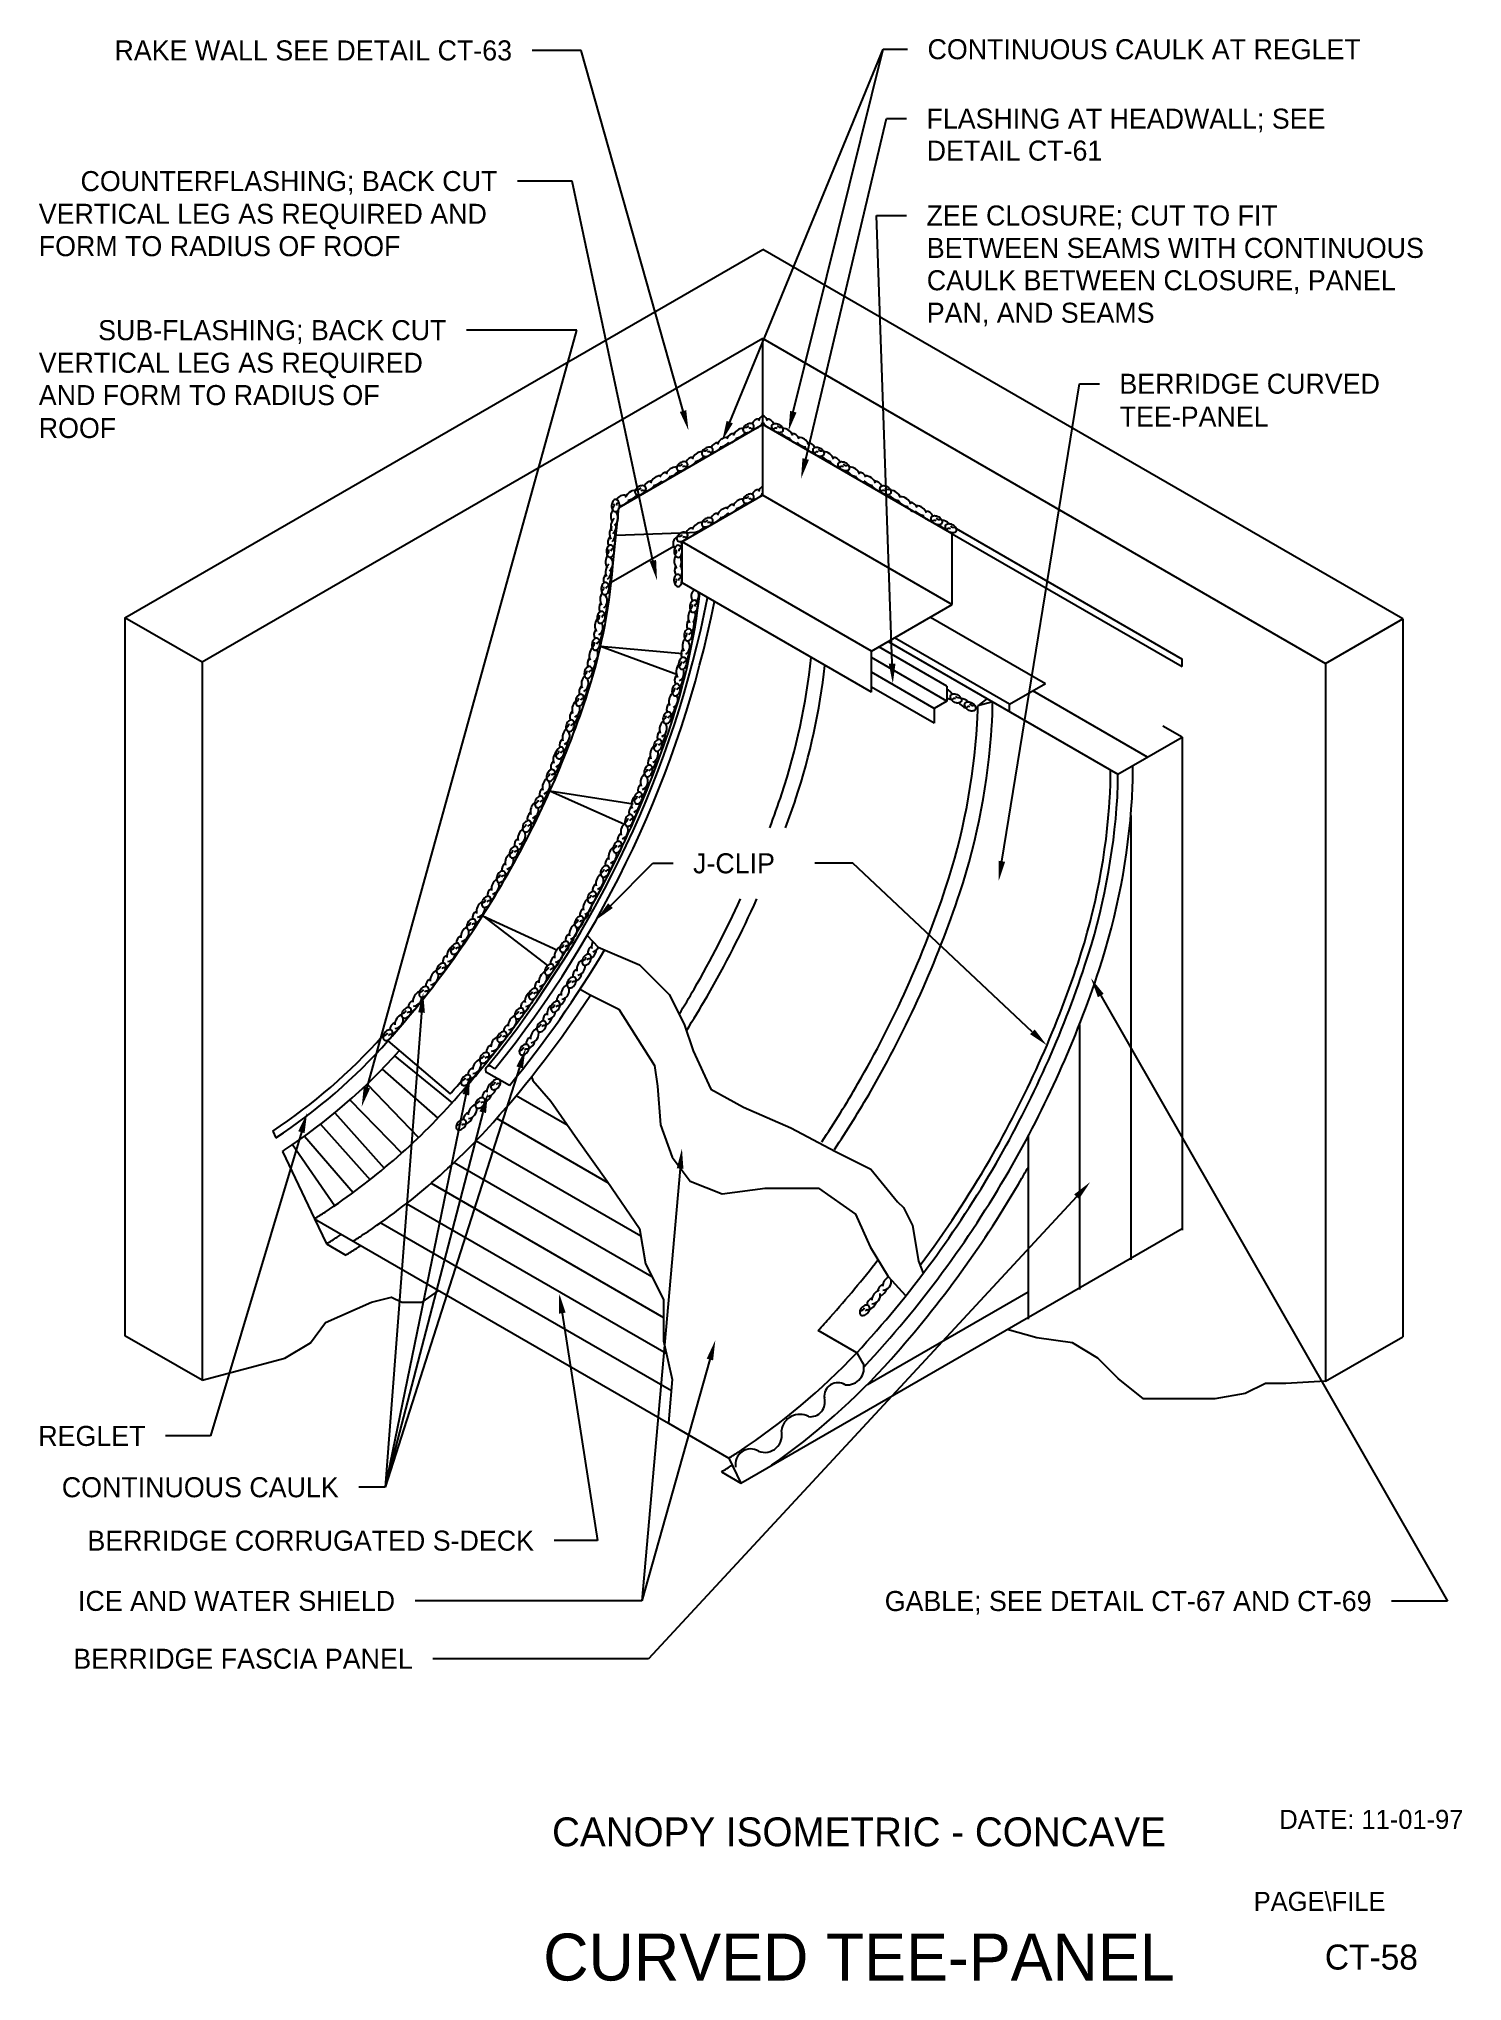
# Model space of a CAD drawing. Extents: x 8 to 104, y 3 to 134.
import ezdxf
from ezdxf.enums import TextEntityAlignment as Align

# ---------------------------------------------------------------- set-up
doc = ezdxf.new("R2010")
doc.units = 0
doc.header["$LTSCALE"] = 1.7995
doc.linetypes.add('HIDDENX2', pattern=[0])
for name, color, linetype in [('BORDER', 7, 'CONTINUOUS'), ('CMP-FLSH', 7, 'CONTINUOUS'), ('DIM-TXT', 7, 'CONTINUOUS'), ('STRCTR', 7, 'CONTINUOUS')]:
    doc.layers.add(name, color=color, linetype=linetype)

msp = doc.modelspace()

# ---------------------------------------------------------------- texts
at = {"layer": 'BORDER', "color": 0, "linetype": 'CONTINUOUS'}
for s, height, p in [('DATE: 11-01-97', 1.2838, (97.91, 14.34)), ('CURVED TEE-PANEL', 3.1641, (63.38, 5.06)), ('CT-58', 1.688, (97.91, 5.06))]:
    msp.add_text(s, height=height, dxfattribs=at).set_placement(p, align=Align.MIDDLE)
msp.add_text('PAGE\\FILE', height=1.284, dxfattribs=at).set_placement((89.98, 8.17))
at = {"layer": 'DIM-TXT', "color": 0, "linetype": 'CONTINUOUS'}
for s, p in [('RAKE WALL SEE DETAIL CT-63', (40, 133.59)), ('COUNTERFLASHING; BACK CUT', (39.01, 124.78)), ('SUB-FLASHING; BACK CUT', (35.58, 114.73)), ('REGLET', (15.3, 40.19)), ('CONTINUOUS CAULK', (28.32, 36.73)), ('BERRIDGE CORRUGATED S-DECK', (41.48, 33.13)), ('ICE AND WATER SHIELD', (32.12, 29.07)), ('GABLE; SEE DETAIL CT-67 AND CT-69', (97.92, 29.06)), ('BERRIDGE FASCIA PANEL', (33.31, 25.17))]:
    msp.add_text(s, height=1.35, dxfattribs=at).set_placement(p, align=Align.MIDDLE_RIGHT)
for s, p in [('CONTINUOUS CAULK AT REGLET', (68, 133.67)), ('FLASHING AT HEADWALL; SEE', (67.93, 128.99)), ('ZEE CLOSURE; CUT TO FIT', (67.93, 122.46)), ('BERRIDGE CURVED', (80.93, 111.12)), ('J-CLIP', (52.2, 78.79))]:
    msp.add_text(s, height=1.35, dxfattribs=at).set_placement(p, align=Align.MIDDLE_LEFT)
for s, p in [('DETAIL CT-61', (67.94, 126.16)), ('VERTICAL LEG AS REQUIRED AND', (8.11, 121.9)), ('FORM TO RADIUS OF ROOF', (8.11, 119.72)), ('BETWEEN SEAMS WITH CONTINUOUS', (67.95, 119.6)), ('CAULK BETWEEN CLOSURE, PANEL', (67.95, 117.42)), ('PAN, AND SEAMS', (67.95, 115.23)), ('VERTICAL LEG AS REQUIRED', (8.11, 111.86)), ('AND FORM TO RADIUS OF', (8.11, 109.68)), ('ROOF', (8.11, 107.46)), ('TEE-PANEL', (80.95, 108.23))]:
    msp.add_text(s, height=1.35, dxfattribs=at).set_placement(p)
msp.add_text('CANOPY ISOMETRIC - CONCAVE', height=1.9466, dxfattribs=at).set_placement((63.38, 13.5), align=Align.MIDDLE)

# ---------------------------------------------------------------- linework, layer by layer
at = {"layer": 'CMP-FLSH', "color": 0, "linetype": 'CONTINUOUS'}
for p, q in [((56.91, 108.38), (47.19, 102.76)), ((69.67, 101.01), (56.91, 108.38)), ((56.91, 103.61), (56.91, 108.38)), ((56.91, 103.61), (51.42, 100.43)), ((56.91, 103.61), (69.67, 96.24)), ((46.8, 98.82), (47.19, 102.76)), ((69.67, 96.24), (69.67, 101.01)), ((50.9, 100.14), (46.69, 97.71)), ((64.22, 93.09), (51.46, 100.46)), ((51.46, 97.69), (51.46, 100.46)), ((64.22, 90.32), (51.46, 97.69)), ((64.22, 93.09), (69.67, 96.24)), ((45.96, 93.42), (51.16, 91.51)), ((64.22, 90.32), (64.22, 93.09)), ((69.3, 90.73), (64.72, 93.38)), ((65.34, 93.74), (80.83, 84.79)), ((69.3, 89.73), (64.22, 92.67)), ((68.44, 89.23), (64.22, 91.67)), ((68.44, 88.23), (64.22, 90.67)), ((69.3, 90.73), (69.3, 89.73)), ((69.3, 89.73), (68.44, 89.23)), ((68.44, 89.23), (68.44, 88.23)), ((72.01, 89.89), (71.39, 89.4)), ((72.39, 89.67), (71.39, 89.4)), ((42.55, 83.67), (47.57, 81.42)), ((38.03, 75.26), (42.4, 71.9)), ((31.64, 66.82), (35.83, 63.24)), ((39.82, 63.81), (38.29, 64.69)), ((38.85, 64.94), (38.54, 65.13)), ((63.23, 45.8), (60.63, 47.3)), ((63.23, 45.8), (63.75, 44.88)), ((50.55, 41.05), (54.62, 38.7))]:
    msp.add_line(p, q, dxfattribs=at)
at = {"layer": 'CMP-FLSH', "color": 0, "linetype": 'HIDDENX2'}
for p, q in [((47.01, 100.92), (52.58, 101.11)), ((45.96, 93.42), (51.49, 92.94)), ((42.55, 83.67), (48.17, 82.8)), ((38.03, 75.26), (43.06, 72.93))]:
    msp.add_line(p, q, dxfattribs=at)
at = {"layer": 'CMP-FLSH', "color": 0, "linetype": 'CONTINUOUS'}
for points in [[(55.59, 107.91, 0.141437), (55.66, 107.84, 0.107155), (55.79, 107.82, 0.079115), (55.93, 107.84, 0.066594), (56.08, 107.9, 0.066594), (56.2, 108.01, 0.079115), (56.28, 108.12, 0.107155), (56.3, 108.25, 0.141437), (56.28, 108.35, 0.141437), (56.2, 108.41, 0.107155), (56.07, 108.44, 0.079115), (55.94, 108.42, 0.066594), (55.79, 108.36, 0.066594), (55.66, 108.25, 0.079115), (55.59, 108.13, 0.107155), (55.56, 108.01, 0.141437)], [(58.23, 107.91, -0.141437), (58.15, 107.84, -0.107155), (58.03, 107.82, -0.079115), (57.89, 107.84, -0.066594), (57.74, 107.9, -0.066594), (57.62, 108.01, -0.079115), (57.54, 108.12, -0.107155), (57.51, 108.25, -0.141437), (57.54, 108.35, -0.141437), (57.62, 108.41, -0.107155), (57.74, 108.44, -0.079115), (57.88, 108.42, -0.066594), (58.03, 108.36, -0.066594), (58.15, 108.25, -0.079115), (58.23, 108.13, -0.107155), (58.26, 108.01, -0.141437)], [(52.81, 106.32, 0.141437), (52.89, 106.25, 0.107155), (53.02, 106.22, 0.079115), (53.15, 106.24, 0.066594), (53.3, 106.31, 0.066594), (53.43, 106.42, 0.079115), (53.5, 106.53, 0.107155), (53.53, 106.66, 0.141437), (53.5, 106.76, 0.141437), (53.43, 106.82, 0.107155), (53.3, 106.85, 0.079115), (53.16, 106.83, 0.066594), (53.01, 106.76, 0.066594), (52.89, 106.66, 0.079115), (52.81, 106.54, 0.107155), (52.79, 106.42, 0.141437)], [(61, 106.32, -0.141437), (60.93, 106.25, -0.107155), (60.8, 106.22, -0.079115), (60.66, 106.24, -0.066594), (60.52, 106.31, -0.066594), (60.39, 106.42, -0.079115), (60.31, 106.53, -0.107155), (60.29, 106.66, -0.141437), (60.32, 106.76, -0.141437), (60.39, 106.82, -0.107155), (60.52, 106.85, -0.079115), (60.65, 106.83, -0.066594), (60.8, 106.76, -0.066594), (60.93, 106.66, -0.079115), (61, 106.54, -0.107155), (61.03, 106.42, -0.141437)], [(51.12, 105.34, 0.141437), (51.2, 105.27, 0.107155), (51.32, 105.24, 0.079115), (51.46, 105.26, 0.066594), (51.61, 105.33, 0.066594), (51.73, 105.44, 0.079115), (51.81, 105.55, 0.107155), (51.84, 105.68, 0.141437), (51.81, 105.77, 0.141437), (51.73, 105.84, 0.107155), (51.61, 105.87, 0.079115), (51.47, 105.85, 0.066594), (51.32, 105.78, 0.066594), (51.2, 105.68, 0.079115), (51.12, 105.56, 0.107155), (51.09, 105.43, 0.141437)], [(62.7, 105.34, -0.141437), (62.62, 105.27, -0.107155), (62.49, 105.24, -0.079115), (62.36, 105.26, -0.066594), (62.21, 105.33, -0.066594), (62.08, 105.44, -0.079115), (62.01, 105.55, -0.107155), (61.98, 105.68, -0.141437), (62.01, 105.77, -0.141437), (62.08, 105.84, -0.107155), (62.21, 105.87, -0.079115), (62.35, 105.85, -0.066594), (62.5, 105.78, -0.066594), (62.62, 105.68, -0.079115), (62.7, 105.56, -0.107155), (62.72, 105.43, -0.141437)], [(48.31, 103.72, 0.141437), (48.39, 103.65, 0.107155), (48.51, 103.63, 0.079115), (48.65, 103.64, 0.066594), (48.8, 103.71, 0.066594), (48.92, 103.82, 0.079115), (49, 103.93, 0.107155), (49.03, 104.06, 0.141437), (49, 104.16, 0.141437), (48.92, 104.22, 0.107155), (48.8, 104.25, 0.079115), (48.66, 104.23, 0.066594), (48.51, 104.17, 0.066594), (48.39, 104.06, 0.079115), (48.31, 103.94, 0.107155), (48.28, 103.82, 0.141437)], [(55.59, 103.15, 0.141437), (55.66, 103.09, 0.107155), (55.79, 103.06, 0.079115), (55.93, 103.08, 0.066594), (56.08, 103.15, 0.066594), (56.2, 103.25, 0.079115), (56.28, 103.37, 0.107155), (56.3, 103.49, 0.141437), (56.28, 103.59, 0.141437), (56.2, 103.66, 0.107155), (56.07, 103.69, 0.079115), (55.94, 103.67, 0.066594), (55.79, 103.6, 0.066594), (55.66, 103.49, 0.079115), (55.59, 103.38, 0.107155), (55.56, 103.25, 0.141437)], [(65.5, 103.72, -0.141437), (65.43, 103.65, -0.107155), (65.3, 103.63, -0.079115), (65.17, 103.64, -0.066594), (65.02, 103.71, -0.066594), (64.89, 103.82, -0.079115), (64.82, 103.93, -0.107155), (64.79, 104.06, -0.141437), (64.82, 104.16, -0.141437), (64.89, 104.22, -0.107155), (65.02, 104.25, -0.079115), (65.16, 104.23, -0.066594), (65.31, 104.17, -0.066594), (65.43, 104.06, -0.079115), (65.51, 103.94, -0.107155), (65.53, 103.82, -0.141437)], [(46.97, 102.5, 0.141437), (47.06, 102.52, 0.107155), (47.16, 102.61, 0.079115), (47.22, 102.74, 0.066594), (47.24, 102.9, 0.066594), (47.23, 103.06, 0.079115), (47.17, 103.19, 0.107155), (47.08, 103.28, 0.141437), (46.99, 103.31, 0.141437), (46.89, 103.29, 0.107155), (46.8, 103.2, 0.079115), (46.74, 103.07, 0.066594), (46.71, 102.91, 0.066594), (46.73, 102.75, 0.079115), (46.78, 102.62, 0.107155), (46.87, 102.53, 0.141437)], [(68.95, 101.7, -0.141437), (68.88, 101.63, -0.107155), (68.75, 101.6, -0.079115), (68.62, 101.62, -0.066594), (68.47, 101.69, -0.066594), (68.34, 101.8, -0.079115), (68.27, 101.91, -0.107155), (68.24, 102.04, -0.141437), (68.27, 102.13, -0.141437), (68.34, 102.2, -0.107155), (68.47, 102.23, -0.079115), (68.61, 102.21, -0.066594), (68.76, 102.14, -0.066594), (68.88, 102.04, -0.079115), (68.96, 101.92, -0.107155), (68.98, 101.79, -0.141437)], [(51.12, 100.58, 0.141437), (51.2, 100.51, 0.107155), (51.32, 100.48, 0.079115), (51.46, 100.5, 0.066594), (51.61, 100.57, 0.066594), (51.73, 100.68, 0.079115), (51.81, 100.79, 0.107155), (51.84, 100.92, 0.141437), (51.81, 101.02, 0.141437), (51.73, 101.08, 0.107155), (51.61, 101.11, 0.079115), (51.47, 101.09, 0.066594), (51.32, 101.02, 0.066594), (51.2, 100.92, 0.079115), (51.12, 100.8, 0.107155), (51.09, 100.67, 0.141437)], [(52.81, 101.56, 0.141437), (52.89, 101.5, 0.107155), (53.02, 101.47, 0.079115), (53.15, 101.49, 0.066594), (53.3, 101.55, 0.066594), (53.43, 101.66, 0.079115), (53.5, 101.78, 0.107155), (53.53, 101.9, 0.141437), (53.5, 102, 0.141437), (53.43, 102.06, 0.107155), (53.3, 102.09, 0.079115), (53.16, 102.07, 0.066594), (53.01, 102.01, 0.066594), (52.89, 101.9, 0.079115), (52.81, 101.79, 0.107155), (52.79, 101.66, 0.141437)], [(69.91, 101.16, -0.141437), (69.84, 101.09, -0.107155), (69.71, 101.06, -0.079115), (69.57, 101.08, -0.066594), (69.43, 101.15, -0.066594), (69.3, 101.26, -0.079115), (69.23, 101.37, -0.107155), (69.2, 101.5, -0.141437), (69.23, 101.6, -0.141437), (69.3, 101.66, -0.107155), (69.43, 101.69, -0.079115), (69.56, 101.67, -0.066594), (69.71, 101.6, -0.066594), (69.84, 101.5, -0.079115), (69.91, 101.38, -0.107155), (69.94, 101.26, -0.141437)], [(46.62, 99.42, 0.141437), (46.71, 99.45, 0.107155), (46.81, 99.54, 0.079115), (46.87, 99.66, 0.066594), (46.89, 99.82, 0.066594), (46.88, 99.99, 0.079115), (46.82, 100.11, 0.107155), (46.73, 100.21, 0.141437), (46.64, 100.24, 0.141437), (46.54, 100.21, 0.107155), (46.45, 100.12, 0.079115), (46.39, 100, 0.066594), (46.36, 99.84, 0.066594), (46.38, 99.67, 0.079115), (46.43, 99.55, 0.107155), (46.52, 99.45, 0.141437)], [(51.21, 99.41, 0.141437), (51.3, 99.44, 0.107155), (51.39, 99.54, 0.079115), (51.45, 99.67, 0.066594), (51.46, 99.83, 0.066594), (51.44, 99.99, 0.079115), (51.37, 100.11, 0.107155), (51.28, 100.2, 0.141437), (51.18, 100.23, 0.141437), (51.09, 100.2, 0.107155), (51, 100.1, 0.079115), (50.94, 99.97, 0.066594), (50.93, 99.81, 0.066594), (50.95, 99.65, 0.079115), (51.02, 99.53, 0.107155), (51.11, 99.44, 0.141437)], [(51.19, 97.45, 0.141437), (51.29, 97.48, 0.107155), (51.38, 97.58, 0.079115), (51.43, 97.71, 0.066594), (51.45, 97.87, 0.066594), (51.42, 98.03, 0.079115), (51.36, 98.15, 0.107155), (51.26, 98.24, 0.141437), (51.17, 98.27, 0.141437), (51.07, 98.24, 0.107155), (50.98, 98.14, 0.079115), (50.93, 98.01, 0.066594), (50.91, 97.85, 0.066594), (50.94, 97.69, 0.079115), (51, 97.57, 0.107155), (51.1, 97.48, 0.141437)], [(46.24, 96.91, 0.141437), (46.34, 96.92, 0.107155), (46.44, 97.01, 0.079115), (46.51, 97.13, 0.066594), (46.54, 97.28, 0.066594), (46.54, 97.45, 0.079115), (46.5, 97.58, 0.107155), (46.41, 97.68, 0.141437), (46.32, 97.72, 0.141437), (46.22, 97.7, 0.107155), (46.12, 97.62, 0.079115), (46.05, 97.5, 0.066594), (46.01, 97.34, 0.066594), (46.02, 97.18, 0.079115), (46.06, 97.04, 0.107155), (46.14, 96.94, 0.141437)], [(45.94, 94.97, 0.141437), (46.04, 94.98, 0.107155), (46.14, 95.06, 0.079115), (46.22, 95.17, 0.066594), (46.27, 95.33, 0.066594), (46.27, 95.49, 0.079115), (46.24, 95.62, 0.107155), (46.16, 95.73, 0.141437), (46.07, 95.77, 0.141437), (45.97, 95.76, 0.107155), (45.87, 95.69, 0.079115), (45.79, 95.57, 0.066594), (45.74, 95.42, 0.066594), (45.74, 95.25, 0.079115), (45.77, 95.12, 0.107155), (45.85, 95.01, 0.141437)], [(52.19, 95.71, 0.141437), (52.29, 95.73, 0.107155), (52.39, 95.8, 0.079115), (52.47, 95.92, 0.066594), (52.51, 96.07, 0.066594), (52.52, 96.24, 0.079115), (52.48, 96.37, 0.107155), (52.4, 96.47, 0.141437), (52.31, 96.52, 0.141437), (52.21, 96.5, 0.107155), (52.11, 96.43, 0.079115), (52.03, 96.31, 0.066594), (51.99, 96.16, 0.066594), (51.98, 95.99, 0.079115), (52.02, 95.86, 0.107155), (52.1, 95.75, 0.141437)], [(51.81, 93.79, 0.141437), (51.91, 93.8, 0.107155), (52.02, 93.88, 0.079115), (52.09, 93.99, 0.066594), (52.14, 94.15, 0.066594), (52.14, 94.32, 0.079115), (52.1, 94.45, 0.107155), (52.03, 94.55, 0.141437), (51.93, 94.59, 0.141437), (51.84, 94.58, 0.107155), (51.73, 94.51, 0.079115), (51.65, 94.39, 0.066594), (51.61, 94.23, 0.066594), (51.61, 94.07, 0.079115), (51.64, 93.94, 0.107155), (51.72, 93.83, 0.141437)], [(45.58, 93.17, 0.141437), (45.68, 93.18, 0.107155), (45.79, 93.25, 0.079115), (45.87, 93.37, 0.066594), (45.92, 93.52, 0.066594), (45.92, 93.69, 0.079115), (45.89, 93.82, 0.107155), (45.81, 93.93, 0.141437), (45.72, 93.97, 0.141437), (45.62, 93.96, 0.107155), (45.51, 93.88, 0.079115), (45.44, 93.77, 0.066594), (45.39, 93.61, 0.066594), (45.38, 93.45, 0.079115), (45.42, 93.31, 0.107155), (45.49, 93.21, 0.141437)], [(45.04, 91.26, 0.141437), (45.14, 91.27, 0.107155), (45.25, 91.33, 0.079115), (45.34, 91.44, 0.066594), (45.4, 91.59, 0.066594), (45.43, 91.75, 0.079115), (45.4, 91.89, 0.107155), (45.34, 92, 0.141437), (45.25, 92.05, 0.141437), (45.15, 92.05, 0.107155), (45.04, 91.98, 0.079115), (44.95, 91.88, 0.066594), (44.89, 91.73, 0.066594), (44.87, 91.57, 0.079115), (44.89, 91.43, 0.107155), (44.95, 91.32, 0.141437)], [(51.42, 91.87, 0.141437), (51.52, 91.88, 0.107155), (51.63, 91.95, 0.079115), (51.71, 92.06, 0.066594), (51.76, 92.21, 0.066594), (51.78, 92.37, 0.079115), (51.75, 92.51, 0.107155), (51.68, 92.62, 0.141437), (51.59, 92.67, 0.141437), (51.49, 92.66, 0.107155), (51.38, 92.59, 0.079115), (51.3, 92.48, 0.066594), (51.24, 92.33, 0.066594), (51.23, 92.16, 0.079115), (51.26, 92.03, 0.107155), (51.33, 91.92, 0.141437)], [(50.97, 90.09, 0.141437), (51.07, 90.09, 0.107155), (51.18, 90.16, 0.079115), (51.26, 90.27, 0.066594), (51.32, 90.43, 0.066594), (51.33, 90.59, 0.079115), (51.3, 90.73, 0.107155), (51.23, 90.83, 0.141437), (51.15, 90.88, 0.141437), (51.05, 90.88, 0.107155), (50.94, 90.81, 0.079115), (50.85, 90.7, 0.066594), (50.8, 90.54, 0.066594), (50.78, 90.38, 0.079115), (50.81, 90.24, 0.107155), (50.88, 90.13, 0.141437)], [(44.43, 89.4, 0.141437), (44.53, 89.4, 0.107155), (44.65, 89.45, 0.079115), (44.74, 89.56, 0.066594), (44.81, 89.7, 0.066594), (44.85, 89.86, 0.079115), (44.83, 90, 0.107155), (44.77, 90.12, 0.141437), (44.69, 90.17, 0.141437), (44.59, 90.18, 0.107155), (44.47, 90.12, 0.079115), (44.38, 90.02, 0.066594), (44.31, 89.87, 0.066594), (44.28, 89.71, 0.079115), (44.29, 89.58, 0.107155), (44.35, 89.46, 0.141437)], [(70.26, 89.69, -0.141437), (70.18, 89.62, -0.107155), (70.05, 89.59, -0.079115), (69.92, 89.61, -0.066594), (69.77, 89.68, -0.066594), (69.64, 89.79, -0.079115), (69.57, 89.9, -0.107155), (69.54, 90.03, -0.141437), (69.57, 90.12, -0.141437), (69.65, 90.19, -0.107155), (69.77, 90.22, -0.079115), (69.91, 90.2, -0.066594), (70.06, 90.13, -0.066594), (70.18, 90.03, -0.079115), (70.26, 89.91, -0.107155), (70.29, 89.78, -0.141437)], [(71.21, 89.15, -0.141437), (71.14, 89.08, -0.107155), (71.01, 89.05, -0.079115), (70.88, 89.07, -0.066594), (70.73, 89.14, -0.066594), (70.6, 89.25, -0.079115), (70.53, 89.36, -0.107155), (70.5, 89.49, -0.141437), (70.53, 89.59, -0.141437), (70.6, 89.65, -0.107155), (70.73, 89.68, -0.079115), (70.87, 89.66, -0.066594), (71.02, 89.59, -0.066594), (71.14, 89.49, -0.079115), (71.22, 89.37, -0.107155), (71.24, 89.25, -0.141437)], [(43.79, 87.68, 0.141437), (43.89, 87.67, 0.107155), (44.01, 87.73, 0.079115), (44.1, 87.83, 0.066594), (44.17, 87.98, 0.066594), (44.2, 88.14, 0.079115), (44.19, 88.28, 0.107155), (44.13, 88.39, 0.141437), (44.05, 88.45, 0.141437), (43.95, 88.45, 0.107155), (43.83, 88.4, 0.079115), (43.74, 88.3, 0.066594), (43.67, 88.15, 0.066594), (43.63, 87.99, 0.079115), (43.65, 87.85, 0.107155), (43.71, 87.74, 0.141437)], [(50.33, 88.22, 0.141437), (50.43, 88.21, 0.107155), (50.55, 88.27, 0.079115), (50.64, 88.37, 0.066594), (50.71, 88.52, 0.066594), (50.74, 88.68, 0.079115), (50.73, 88.82, 0.107155), (50.67, 88.93, 0.141437), (50.58, 88.99, 0.141437), (50.48, 88.99, 0.107155), (50.37, 88.93, 0.079115), (50.27, 88.83, 0.066594), (50.2, 88.69, 0.066594), (50.17, 88.52, 0.079115), (50.19, 88.39, 0.107155), (50.25, 88.27, 0.141437)], [(43.1, 85.85, 0.141437), (43.2, 85.84, 0.107155), (43.32, 85.9, 0.079115), (43.41, 86, 0.066594), (43.49, 86.14, 0.066594), (43.52, 86.3, 0.079115), (43.5, 86.44, 0.107155), (43.44, 86.56, 0.141437), (43.36, 86.62, 0.141437), (43.26, 86.62, 0.107155), (43.15, 86.56, 0.079115), (43.05, 86.46, 0.066594), (42.98, 86.32, 0.066594), (42.95, 86.16, 0.079115), (42.96, 86.02, 0.107155), (43.02, 85.9, 0.141437)], [(49.7, 86.36, 0.141437), (49.8, 86.36, 0.107155), (49.92, 86.41, 0.079115), (50.01, 86.51, 0.066594), (50.08, 86.66, 0.066594), (50.12, 86.82, 0.079115), (50.1, 86.96, 0.107155), (50.04, 87.07, 0.141437), (49.96, 87.13, 0.141437), (49.86, 87.14, 0.107155), (49.74, 87.08, 0.079115), (49.65, 86.98, 0.066594), (49.58, 86.83, 0.066594), (49.55, 86.67, 0.079115), (49.56, 86.53, 0.107155), (49.62, 86.42, 0.141437)], [(42.47, 84.34, 0.141437), (42.57, 84.33, 0.107155), (42.69, 84.39, 0.079115), (42.78, 84.48, 0.066594), (42.86, 84.63, 0.066594), (42.9, 84.78, 0.079115), (42.9, 84.92, 0.107155), (42.84, 85.04, 0.141437), (42.76, 85.1, 0.141437), (42.66, 85.11, 0.107155), (42.54, 85.06, 0.079115), (42.45, 84.96, 0.066594), (42.37, 84.82, 0.066594), (42.33, 84.66, 0.079115), (42.33, 84.52, 0.107155), (42.39, 84.4, 0.141437)], [(49.06, 84.64, 0.141437), (49.16, 84.63, 0.107155), (49.28, 84.69, 0.079115), (49.37, 84.79, 0.066594), (49.44, 84.94, 0.066594), (49.47, 85.1, 0.079115), (49.46, 85.23, 0.107155), (49.4, 85.35, 0.141437), (49.32, 85.41, 0.141437), (49.22, 85.41, 0.107155), (49.1, 85.36, 0.079115), (49.01, 85.25, 0.066594), (48.94, 85.11, 0.066594), (48.9, 84.95, 0.079115), (48.92, 84.81, 0.107155), (48.98, 84.69, 0.141437)], [(41.66, 82.56, 0.141437), (41.76, 82.54, 0.107155), (41.88, 82.59, 0.079115), (41.99, 82.68, 0.066594), (42.07, 82.81, 0.066594), (42.12, 82.97, 0.079115), (42.12, 83.11, 0.107155), (42.08, 83.23, 0.141437), (42, 83.3, 0.141437), (41.9, 83.31, 0.107155), (41.78, 83.27, 0.079115), (41.68, 83.18, 0.066594), (41.59, 83.04, 0.066594), (41.54, 82.88, 0.079115), (41.54, 82.75, 0.107155), (41.58, 82.62, 0.141437)], [(48.37, 82.8, 0.141437), (48.47, 82.8, 0.107155), (48.59, 82.85, 0.079115), (48.68, 82.96, 0.066594), (48.75, 83.1, 0.066594), (48.79, 83.26, 0.079115), (48.77, 83.4, 0.107155), (48.71, 83.52, 0.141437), (48.63, 83.57, 0.141437), (48.53, 83.58, 0.107155), (48.42, 83.52, 0.079115), (48.32, 83.42, 0.066594), (48.25, 83.27, 0.066594), (48.22, 83.11, 0.079115), (48.23, 82.98, 0.107155), (48.29, 82.86, 0.141437)], [(40.83, 80.92, 0.141437), (40.93, 80.9, 0.107155), (41.06, 80.94, 0.079115), (41.16, 81.03, 0.066594), (41.25, 81.17, 0.066594), (41.3, 81.33, 0.079115), (41.3, 81.46, 0.107155), (41.25, 81.59, 0.141437), (41.18, 81.65, 0.141437), (41.08, 81.67, 0.107155), (40.96, 81.62, 0.079115), (40.85, 81.53, 0.066594), (40.76, 81.4, 0.066594), (40.72, 81.24, 0.079115), (40.71, 81.1, 0.107155), (40.76, 80.98, 0.141437)], [(47.74, 81.3, 0.141437), (47.84, 81.29, 0.107155), (47.96, 81.34, 0.079115), (48.05, 81.44, 0.066594), (48.13, 81.58, 0.066594), (48.17, 81.74, 0.079115), (48.17, 81.88, 0.107155), (48.11, 82, 0.141437), (48.03, 82.06, 0.141437), (47.93, 82.07, 0.107155), (47.81, 82.02, 0.079115), (47.71, 81.92, 0.066594), (47.64, 81.78, 0.066594), (47.6, 81.62, 0.079115), (47.6, 81.48, 0.107155), (47.66, 81.36, 0.141437)], [(39.95, 79.17, 0.141437), (40.05, 79.15, 0.107155), (40.17, 79.19, 0.079115), (40.28, 79.28, 0.066594), (40.37, 79.42, 0.066594), (40.42, 79.58, 0.079115), (40.42, 79.72, 0.107155), (40.37, 79.84, 0.141437), (40.3, 79.9, 0.141437), (40.2, 79.92, 0.107155), (40.07, 79.88, 0.079115), (39.97, 79.79, 0.066594), (39.88, 79.65, 0.066594), (39.83, 79.49, 0.079115), (39.83, 79.35, 0.107155), (39.88, 79.23, 0.141437)], [(46.93, 79.52, 0.141437), (47.03, 79.5, 0.107155), (47.15, 79.54, 0.079115), (47.26, 79.63, 0.066594), (47.34, 79.77, 0.066594), (47.39, 79.93, 0.079115), (47.39, 80.07, 0.107155), (47.35, 80.19, 0.141437), (47.27, 80.25, 0.141437), (47.17, 80.27, 0.107155), (47.05, 80.23, 0.079115), (46.95, 80.14, 0.066594), (46.86, 80, 0.066594), (46.81, 79.84, 0.079115), (46.81, 79.7, 0.107155), (46.85, 79.58, 0.141437)], [(46.09, 77.88, 0.141437), (46.19, 77.86, 0.107155), (46.31, 77.91, 0.079115), (46.42, 78, 0.066594), (46.51, 78.14, 0.066594), (46.56, 78.29, 0.079115), (46.56, 78.43, 0.107155), (46.51, 78.55, 0.141437), (46.44, 78.62, 0.141437), (46.34, 78.63, 0.107155), (46.21, 78.59, 0.079115), (46.11, 78.5, 0.066594), (46.02, 78.36, 0.066594), (45.97, 78.21, 0.079115), (45.97, 78.07, 0.107155), (46.02, 77.95, 0.141437)], [(39.07, 77.52, 0.141437), (39.17, 77.5, 0.107155), (39.29, 77.54, 0.079115), (39.4, 77.62, 0.066594), (39.5, 77.76, 0.066594), (39.56, 77.91, 0.079115), (39.57, 78.05, 0.107155), (39.53, 78.17, 0.141437), (39.46, 78.24, 0.141437), (39.36, 78.26, 0.107155), (39.23, 78.23, 0.079115), (39.12, 78.14, 0.066594), (39.03, 78.01, 0.066594), (38.97, 77.86, 0.079115), (38.96, 77.72, 0.107155), (39, 77.59, 0.141437)], [(38.06, 75.85, 0.141437), (38.15, 75.82, 0.107155), (38.28, 75.85, 0.079115), (38.4, 75.93, 0.066594), (38.5, 76.05, 0.066594), (38.57, 76.2, 0.079115), (38.58, 76.34, 0.107155), (38.55, 76.47, 0.141437), (38.49, 76.54, 0.141437), (38.39, 76.57, 0.107155), (38.26, 76.54, 0.079115), (38.15, 76.46, 0.066594), (38.04, 76.34, 0.066594), (37.98, 76.19, 0.079115), (37.96, 76.05, 0.107155), (37.99, 75.92, 0.141437)], [(45.21, 76.13, 0.141437), (45.31, 76.12, 0.107155), (45.43, 76.16, 0.079115), (45.54, 76.25, 0.066594), (45.63, 76.39, 0.066594), (45.67, 76.54, 0.079115), (45.68, 76.68, 0.107155), (45.63, 76.8, 0.141437), (45.55, 76.87, 0.141437), (45.46, 76.88, 0.107155), (45.33, 76.84, 0.079115), (45.23, 76.75, 0.066594), (45.14, 76.61, 0.066594), (45.09, 76.46, 0.079115), (45.09, 76.32, 0.107155), (45.14, 76.2, 0.141437)], [(37.04, 74.31, 0.141437), (37.14, 74.29, 0.107155), (37.27, 74.32, 0.079115), (37.38, 74.39, 0.066594), (37.48, 74.52, 0.066594), (37.55, 74.67, 0.079115), (37.57, 74.81, 0.107155), (37.54, 74.93, 0.141437), (37.47, 75.01, 0.141437), (37.38, 75.03, 0.107155), (37.25, 75, 0.079115), (37.13, 74.93, 0.066594), (37.03, 74.8, 0.066594), (36.96, 74.65, 0.079115), (36.94, 74.52, 0.107155), (36.98, 74.39, 0.141437)], [(44.33, 74.49, 0.141437), (44.43, 74.47, 0.107155), (44.55, 74.5, 0.079115), (44.66, 74.59, 0.066594), (44.76, 74.72, 0.066594), (44.82, 74.87, 0.079115), (44.83, 75.01, 0.107155), (44.79, 75.14, 0.141437), (44.71, 75.21, 0.141437), (44.62, 75.23, 0.107155), (44.49, 75.19, 0.079115), (44.38, 75.11, 0.066594), (44.29, 74.97, 0.066594), (44.23, 74.82, 0.079115), (44.22, 74.68, 0.107155), (44.26, 74.56, 0.141437)], [(35.96, 72.68, 0.141437), (36.05, 72.66, 0.107155), (36.18, 72.69, 0.079115), (36.3, 72.76, 0.066594), (36.4, 72.89, 0.066594), (36.47, 73.04, 0.079115), (36.49, 73.17, 0.107155), (36.45, 73.3, 0.141437), (36.39, 73.38, 0.141437), (36.29, 73.4, 0.107155), (36.16, 73.37, 0.079115), (36.05, 73.3, 0.066594), (35.95, 73.17, 0.066594), (35.88, 73.02, 0.079115), (35.86, 72.88, 0.107155), (35.89, 72.76, 0.141437)], [(43.32, 72.81, 0.141437), (43.41, 72.79, 0.107155), (43.54, 72.81, 0.079115), (43.65, 72.89, 0.066594), (43.76, 73.02, 0.066594), (43.82, 73.17, 0.079115), (43.84, 73.3, 0.107155), (43.81, 73.43, 0.141437), (43.75, 73.5, 0.141437), (43.65, 73.53, 0.107155), (43.52, 73.5, 0.079115), (43.41, 73.43, 0.066594), (43.3, 73.3, 0.066594), (43.24, 73.15, 0.079115), (43.22, 73.01, 0.107155), (43.25, 72.89, 0.141437)], [(35, 71.36, 0.141437), (35.1, 71.33, 0.107155), (35.22, 71.36, 0.079115), (35.34, 71.43, 0.066594), (35.45, 71.55, 0.066594), (35.53, 71.69, 0.079115), (35.55, 71.83, 0.107155), (35.52, 71.96, 0.141437), (35.46, 72.04, 0.141437), (35.37, 72.07, 0.107155), (35.24, 72.04, 0.079115), (35.12, 71.97, 0.066594), (35.01, 71.85, 0.066594), (34.94, 71.71, 0.079115), (34.91, 71.57, 0.107155), (34.94, 71.44, 0.141437)], [(44.82, 71.95, 0.141437), (44.91, 71.92, 0.107155), (45.04, 71.95, 0.079115), (45.15, 72.02, 0.066594), (45.26, 72.15, 0.066594), (45.32, 72.3, 0.079115), (45.34, 72.44, 0.107155), (45.31, 72.56, 0.141437), (45.24, 72.64, 0.141437), (45.15, 72.66, 0.107155), (45.02, 72.64, 0.079115), (44.91, 72.56, 0.066594), (44.8, 72.43, 0.066594), (44.74, 72.28, 0.079115), (44.72, 72.15, 0.107155), (44.75, 72.02, 0.141437)], [(42.3, 71.28, 0.141437), (42.4, 71.25, 0.107155), (42.52, 71.28, 0.079115), (42.64, 71.36, 0.066594), (42.74, 71.48, 0.066594), (42.81, 71.63, 0.079115), (42.83, 71.77, 0.107155), (42.8, 71.9, 0.141437), (42.73, 71.97, 0.141437), (42.63, 72, 0.107155), (42.51, 71.97, 0.079115), (42.39, 71.89, 0.066594), (42.29, 71.77, 0.066594), (42.22, 71.62, 0.079115), (42.2, 71.48, 0.107155), (42.23, 71.35, 0.141437)], [(43.8, 70.41, 0.141437), (43.9, 70.39, 0.107155), (44.02, 70.41, 0.079115), (44.14, 70.49, 0.066594), (44.24, 70.62, 0.066594), (44.31, 70.77, 0.079115), (44.33, 70.9, 0.107155), (44.3, 71.03, 0.141437), (44.23, 71.1, 0.141437), (44.13, 71.13, 0.107155), (44.01, 71.1, 0.079115), (43.89, 71.03, 0.066594), (43.79, 70.9, 0.066594), (43.72, 70.75, 0.079115), (43.7, 70.61, 0.107155), (43.73, 70.49, 0.141437)], [(33.81, 69.81, 0.141437), (33.9, 69.77, 0.107155), (34.03, 69.78, 0.079115), (34.16, 69.85, 0.066594), (34.27, 69.96, 0.066594), (34.36, 70.1, 0.079115), (34.39, 70.24, 0.107155), (34.37, 70.37, 0.141437), (34.31, 70.45, 0.141437), (34.22, 70.49, 0.107155), (34.09, 70.47, 0.079115), (33.97, 70.41, 0.066594), (33.85, 70.29, 0.066594), (33.77, 70.15, 0.079115), (33.74, 70.02, 0.107155), (33.75, 69.89, 0.141437)], [(41.22, 69.65, 0.141437), (41.31, 69.62, 0.107155), (41.44, 69.65, 0.079115), (41.55, 69.73, 0.066594), (41.66, 69.85, 0.066594), (41.73, 70, 0.079115), (41.74, 70.14, 0.107155), (41.71, 70.27, 0.141437), (41.65, 70.34, 0.141437), (41.55, 70.37, 0.107155), (41.42, 70.34, 0.079115), (41.31, 70.26, 0.066594), (41.2, 70.13, 0.066594), (41.14, 69.99, 0.079115), (41.12, 69.85, 0.107155), (41.15, 69.72, 0.141437)], [(42.72, 68.78, 0.141437), (42.81, 68.76, 0.107155), (42.94, 68.78, 0.079115), (43.05, 68.86, 0.066594), (43.16, 68.99, 0.066594), (43.23, 69.14, 0.079115), (43.24, 69.27, 0.107155), (43.21, 69.4, 0.141437), (43.15, 69.47, 0.141437), (43.05, 69.5, 0.107155), (42.92, 69.47, 0.079115), (42.81, 69.4, 0.066594), (42.7, 69.27, 0.066594), (42.64, 69.12, 0.079115), (42.62, 68.98, 0.107155), (42.65, 68.86, 0.141437)], [(32.64, 68.39, 0.141437), (32.73, 68.36, 0.107155), (32.86, 68.37, 0.079115), (32.98, 68.43, 0.066594), (33.1, 68.55, 0.066594), (33.18, 68.69, 0.079115), (33.21, 68.82, 0.107155), (33.2, 68.95, 0.141437), (33.14, 69.03, 0.141437), (33.05, 69.07, 0.107155), (32.92, 69.06, 0.079115), (32.79, 68.99, 0.066594), (32.68, 68.88, 0.066594), (32.59, 68.74, 0.079115), (32.56, 68.6, 0.107155), (32.58, 68.47, 0.141437)], [(40.26, 68.33, 0.141437), (40.35, 68.3, 0.107155), (40.48, 68.32, 0.079115), (40.6, 68.39, 0.066594), (40.71, 68.51, 0.066594), (40.78, 68.66, 0.079115), (40.81, 68.79, 0.107155), (40.78, 68.92, 0.141437), (40.72, 69, 0.141437), (40.62, 69.03, 0.107155), (40.5, 69.01, 0.079115), (40.38, 68.94, 0.066594), (40.27, 68.82, 0.066594), (40.2, 68.67, 0.079115), (40.17, 68.53, 0.107155), (40.2, 68.41, 0.141437)], [(41.76, 67.46, 0.141437), (41.85, 67.43, 0.107155), (41.98, 67.45, 0.079115), (42.1, 67.53, 0.066594), (42.21, 67.65, 0.066594), (42.28, 67.79, 0.079115), (42.31, 67.93, 0.107155), (42.28, 68.06, 0.141437), (42.22, 68.13, 0.141437), (42.12, 68.17, 0.107155), (42, 68.14, 0.079115), (41.88, 68.07, 0.066594), (41.77, 67.95, 0.066594), (41.69, 67.8, 0.079115), (41.67, 67.67, 0.107155), (41.7, 67.54, 0.141437)], [(31.38, 66.89, 0.141437), (31.47, 66.85, 0.107155), (31.6, 66.87, 0.079115), (31.73, 66.93, 0.066594), (31.84, 67.04, 0.066594), (31.93, 67.19, 0.079115), (31.96, 67.32, 0.107155), (31.94, 67.45, 0.141437), (31.88, 67.53, 0.141437), (31.79, 67.57, 0.107155), (31.66, 67.55, 0.079115), (31.54, 67.49, 0.066594), (31.42, 67.37, 0.066594), (31.34, 67.23, 0.079115), (31.31, 67.1, 0.107155), (31.32, 66.97, 0.141437)], [(39.07, 66.77, 0.141437), (39.16, 66.73, 0.107155), (39.29, 66.75, 0.079115), (39.41, 66.81, 0.066594), (39.53, 66.93, 0.066594), (39.61, 67.07, 0.079115), (39.65, 67.2, 0.107155), (39.63, 67.33, 0.141437), (39.57, 67.41, 0.141437), (39.48, 67.45, 0.107155), (39.35, 67.44, 0.079115), (39.23, 67.37, 0.066594), (39.11, 67.26, 0.066594), (39.03, 67.12, 0.079115), (38.99, 66.98, 0.107155), (39.01, 66.85, 0.141437)], [(37.89, 65.36, 0.141437), (37.99, 65.32, 0.107155), (38.12, 65.33, 0.079115), (38.24, 65.4, 0.066594), (38.36, 65.51, 0.066594), (38.44, 65.65, 0.079115), (38.47, 65.79, 0.107155), (38.45, 65.92, 0.141437), (38.4, 66, 0.141437), (38.3, 66.04, 0.107155), (38.17, 66.02, 0.079115), (38.05, 65.96, 0.066594), (37.93, 65.84, 0.066594), (37.85, 65.7, 0.079115), (37.82, 65.57, 0.107155), (37.84, 65.44, 0.141437)], [(40.57, 65.91, 0.141437), (40.66, 65.87, 0.107155), (40.79, 65.88, 0.079115), (40.91, 65.95, 0.066594), (41.03, 66.06, 0.066594), (41.11, 66.2, 0.079115), (41.15, 66.34, 0.107155), (41.13, 66.47, 0.141437), (41.07, 66.55, 0.141437), (40.98, 66.58, 0.107155), (40.85, 66.57, 0.079115), (40.73, 66.51, 0.066594), (40.61, 66.39, 0.066594), (40.53, 66.25, 0.079115), (40.49, 66.12, 0.107155), (40.51, 65.99, 0.141437)], [(36.64, 63.85, 0.141437), (36.73, 63.82, 0.107155), (36.86, 63.83, 0.079115), (36.98, 63.89, 0.066594), (37.1, 64.01, 0.066594), (37.18, 64.15, 0.079115), (37.22, 64.28, 0.107155), (37.2, 64.41, 0.141437), (37.14, 64.49, 0.141437), (37.05, 64.53, 0.107155), (36.92, 64.52, 0.079115), (36.8, 64.45, 0.066594), (36.68, 64.34, 0.066594), (36.6, 64.2, 0.079115), (36.56, 64.06, 0.107155), (36.58, 63.93, 0.141437)], [(38.66, 63.56, 0.141437), (38.75, 63.53, 0.107155), (38.88, 63.55, 0.079115), (39, 63.61, 0.066594), (39.12, 63.73, 0.066594), (39.2, 63.88, 0.079115), (39.23, 64.01, 0.107155), (39.2, 64.14, 0.141437), (39.14, 64.22, 0.141437), (39.05, 64.25, 0.107155), (38.92, 64.23, 0.079115), (38.8, 64.17, 0.066594), (38.69, 64.05, 0.066594), (38.61, 63.91, 0.079115), (38.58, 63.77, 0.107155), (38.6, 63.64, 0.141437)], [(37.6, 62.32, 0.141437), (37.7, 62.28, 0.107155), (37.83, 62.3, 0.079115), (37.95, 62.36, 0.066594), (38.07, 62.47, 0.066594), (38.15, 62.61, 0.079115), (38.19, 62.74, 0.107155), (38.17, 62.87, 0.141437), (38.11, 62.96, 0.141437), (38.02, 62.99, 0.107155), (37.89, 62.98, 0.079115), (37.77, 62.92, 0.066594), (37.65, 62.81, 0.066594), (37.57, 62.67, 0.079115), (37.53, 62.53, 0.107155), (37.55, 62.4, 0.141437)], [(36.29, 60.86, 0.141437), (36.38, 60.82, 0.107155), (36.51, 60.82, 0.079115), (36.64, 60.88, 0.066594), (36.77, 60.98, 0.066594), (36.86, 61.12, 0.079115), (36.9, 61.25, 0.107155), (36.9, 61.38, 0.141437), (36.85, 61.46, 0.141437), (36.76, 61.51, 0.107155), (36.63, 61.5, 0.079115), (36.5, 61.45, 0.066594), (36.37, 61.35, 0.066594), (36.28, 61.21, 0.079115), (36.24, 61.08, 0.107155), (36.24, 60.95, 0.141437)], [(63.49, 48.36, 0.141437), (63.58, 48.31, 0.107155), (63.71, 48.32, 0.079115), (63.84, 48.37, 0.066594), (63.96, 48.47, 0.066594), (64.05, 48.61, 0.079115), (64.1, 48.74, 0.107155), (64.09, 48.87, 0.141437), (64.04, 48.95, 0.141437), (63.95, 49, 0.107155), (63.82, 49, 0.079115), (63.69, 48.94, 0.066594), (63.57, 48.84, 0.066594), (63.47, 48.7, 0.079115), (63.43, 48.57, 0.107155), (63.44, 48.44, 0.141437)]]:
    msp.add_lwpolyline(points, format="xyb", close=True, dxfattribs=at)
for points in [[(31.64, 66.82, 0.051099), (39.5, 77.69, 0.051099), (44.99, 89.93, 0.059026), (46.8, 98.82, 0.014989)], [(43.05, 71.98, 0.01103), (44.69, 74.69, 0.051099), (50.68, 88.04, 0.051552), (52.65, 97, 0.014989)], [(38.35, 65.11, 0.122464), (53.18, 96.69, 0.040047)], [(38.85, 64.94, 0.12121), (53.64, 96.43, 0.040047)], [(57.37, 81.19, 0.008591), (58.18, 83.48, 0.054059), (60.15, 92.67, 0.012345)], [(58.44, 81.19, 0.007306), (59.13, 83.17, 0.051552), (61.09, 92.12, 0.014989)], [(60.88, 60.02, 0.016279), (63.31, 63.94, 0.051099), (69.22, 77.11, 0.064948), (71.34, 88.18, 0.012345), (71.39, 89.4, 0.014989)], [(61.73, 59.5, 0.016163), (64.18, 63.44, 0.051099), (70.17, 76.79, 0.064948), (72.34, 88.12, 0.014989), (72.39, 89.67, 0.174705)], [(63.75, 44.88, 0.056469), (73.49, 58.06, 0.051099), (79.56, 71.6, 0.064948), (81.78, 83.18, 0.020333), (81.83, 85.37, 0.014989)], [(63.23, 45.79, 0.055369), (72.62, 58.56, 0.051099), (78.61, 71.92, 0.064948), (80.79, 83.24, 0.014989), (80.83, 84.79, 0.014989)], [(67.5, 51.7, 0.02991), (72.19, 58.81, 0.051099), (78.14, 72.07, 0.064948), (80.29, 83.27, 0.017846), (80.33, 85.08, 0.014989)], [(51.26, 68.62, 0.006957), (52.27, 70.31, 0.024153), (55.4, 76.39, 0.054059)], [(51.75, 67.5, 0.009382), (53.14, 69.81, 0.025737), (56.5, 76.39, 0.051552)], [(39.82, 63.81, 0.039359), (46.25, 72.98, 0.037673)], [(35.83, 63.24, 0.003951), (36.57, 64.09, 0.040047)], [(60.63, 47.3, 0.006845), (61.45, 48.2, 0.017499), (64.66, 52.06, 0.051099)], [(54.62, 38.7, 0.008115), (55.33, 39.15, 0.058077), (63.23, 45.8, 0.020098)]]:
    msp.add_lwpolyline(points, format="xyb", dxfattribs=at)
for points in [[(45.07, 73.93), (45.81, 73.14), (48.6, 71.94), (50.6, 69.94), (51.6, 67.95), (52.2, 66.15), (53.4, 63.56), (55.6, 62.36), (58.79, 60.96), (61.79, 59.37), (64.19, 58.17), (65.98, 55.97), (66.38, 55.58), (66.98, 54.38), (67.38, 51.98), (67.71, 51.16)], [(44.59, 70.3), (45.21, 69.94), (47.2, 68.95), (49.6, 65.15), (49.8, 63.76), (50, 61.16), (50.8, 58.97), (52, 57.37), (54.17, 56.52), (57.05, 56.9), (60.66, 56.89), (63.14, 55.13), (64.14, 52.93), (65.34, 50.94), (66.52, 49.66)], [(41.31, 64.39), (41.41, 64.16), (42.61, 62.76), (44.41, 60.17), (46.41, 57.37), (48.6, 54.18), (49, 51.78), (50.2, 49.39), (50.2, 46.59), (50.8, 44), (50.6, 41.61), (50.55, 41.05)]]:
    msp.add_lwpolyline(points, dxfattribs=at)
for centre, radius, start, end in [((56.68, 108.21), 0.543, 91.4273, 158.8672), ((57.32, 108.34), 0.768, 122.4079, 158.9585), ((56.5, 108.34), 0.768, 21.0415, 57.5921), ((57.13, 108.21), 0.543, 21.1328, 88.5727), ((54.55, 106.75), 0.768, 91.9422, 158.9585), ((54.98, 107.22), 0.543, 91.4273, 158.8672), ((54.43, 107.96), 0.879, 277.1712, 326.6389), ((55.61, 107.35), 0.768, 91.9422, 158.9585), ((54.99, 108.33), 0.879, 277.1712, 320.873), ((55.73, 108.48), 0.299, 248.6939, 321.258), ((56.05, 107.94), 0.183, 28.3957, 123.1173), ((56.14, 108.94), 0.879, 277.1712, 326.6389), ((56.69, 109.32), 0.879, 277.1712, 284.1838), ((57.12, 109.32), 0.879, 255.8162, 262.8288), ((57.68, 108.94), 0.879, 213.3611, 262.8288), ((57.76, 107.94), 0.183, 56.8827, 151.6043), ((58.09, 108.48), 0.299, 218.742, 291.3061), ((58.83, 108.33), 0.879, 219.127, 262.8288), ((58.21, 107.35), 0.768, 21.0415, 88.0578), ((59.39, 107.96), 0.879, 213.3611, 262.8288), ((58.84, 107.22), 0.543, 21.1328, 88.5727), ((59.27, 106.75), 0.768, 21.0415, 88.0578), ((52.22, 105.63), 0.543, 91.4273, 158.8672), ((52.85, 105.77), 0.768, 91.9422, 158.9585), ((52.23, 106.75), 0.879, 277.1712, 320.873), ((52.96, 106.89), 0.299, 248.6939, 321.258), ((53.28, 106.35), 0.183, 28.3957, 123.1173), ((53.91, 106.61), 0.543, 91.4273, 158.8672), ((53.36, 107.35), 0.879, 277.1712, 326.6389), ((53.92, 107.73), 0.879, 277.1712, 320.873), ((59.9, 107.73), 0.879, 219.127, 262.8288), ((60.46, 107.35), 0.879, 213.3611, 262.8288), ((59.91, 106.61), 0.543, 21.1328, 88.5727), ((60.54, 106.35), 0.183, 56.8827, 151.6043), ((60.86, 106.89), 0.299, 218.742, 291.3061), ((61.59, 106.75), 0.879, 219.127, 262.8288), ((60.96, 105.77), 0.768, 21.0415, 88.0578), ((61.6, 105.63), 0.543, 21.1328, 88.5727), ((50.04, 104.15), 0.768, 91.9422, 158.9585), ((50.47, 104.62), 0.543, 91.4273, 158.8672), ((49.92, 105.36), 0.879, 277.1712, 326.6389), ((51.11, 104.75), 0.768, 91.9422, 158.9585), ((50.48, 105.73), 0.879, 277.1712, 327.3033), ((51.26, 105.9), 0.299, 248.6939, 321.258), ((51.59, 105.37), 0.183, 28.3957, 123.1173), ((51.67, 106.37), 0.879, 277.1712, 326.6389), ((62.15, 106.37), 0.879, 213.3611, 262.8288), ((62.23, 105.37), 0.183, 56.8827, 151.6043), ((62.55, 105.9), 0.299, 218.742, 291.3061), ((63.33, 105.73), 0.879, 212.6967, 262.8288), ((62.71, 104.75), 0.768, 21.0415, 88.0578), ((63.89, 105.36), 0.879, 213.3611, 262.8288), ((63.34, 104.62), 0.543, 21.1328, 88.5727), ((63.77, 104.15), 0.768, 21.0415, 88.0578), ((47.53, 103.06), 0.543, 72.0719, 153.5185), ((48.35, 103.17), 0.768, 91.9422, 158.9585), ((47.72, 104.15), 0.879, 277.1712, 320.873), ((48.46, 104.29), 0.299, 248.6939, 321.258), ((48.78, 103.75), 0.183, 28.3957, 123.1173), ((49.41, 104.02), 0.543, 91.4273, 158.8672), ((48.86, 104.75), 0.879, 277.1712, 326.6389), ((49.42, 105.13), 0.879, 277.1712, 320.873), ((55.73, 103.72), 0.299, 248.6939, 321.258), ((56.68, 103.45), 0.543, 91.4273, 158.8672), ((56.14, 104.19), 0.879, 277.1712, 326.6389), ((57.32, 103.58), 0.768, 122.4079, 158.9585), ((56.69, 104.56), 0.879, 277.1712, 284.1838), ((64.4, 105.13), 0.879, 219.127, 262.8288), ((64.96, 104.75), 0.879, 213.3611, 262.8288), ((64.41, 104.02), 0.543, 21.1328, 88.5727), ((65.04, 103.75), 0.183, 56.8827, 151.6043), ((65.36, 104.29), 0.299, 218.742, 291.3061), ((66.18, 104.28), 1.03, 221.9908, 262.3549), ((65.47, 103.17), 0.768, 21.0415, 88.0578), ((66.16, 102.73), 0.768, 21.0415, 89.8136), ((47.42, 102.18), 0.768, 143.6008, 210.6171), ((46.58, 102.93), 0.299, 304.7611, 17.3252), ((46.54, 102.08), 0.609, 307.4047, 43.4745), ((47.2, 102.9), 0.183, 84.463, 179.1845), ((47.17, 103.77), 0.879, 275.191, 326.6389), ((53.91, 101.86), 0.543, 91.4273, 158.8672), ((54.55, 101.99), 0.768, 91.9422, 158.9585), ((53.92, 102.97), 0.879, 277.1712, 320.873), ((54.98, 102.46), 0.543, 91.4273, 158.8672), ((54.43, 103.2), 0.879, 277.1712, 326.6389), ((55.61, 102.59), 0.768, 91.9422, 158.9585), ((54.99, 103.58), 0.879, 277.1712, 320.873), ((56.05, 103.18), 0.183, 28.3957, 123.1173), ((66.78, 103.71), 0.879, 210.5475, 262.8288), ((67.34, 103.33), 0.879, 213.3611, 262.8288), ((66.79, 102.59), 0.543, 21.1328, 88.5727), ((67.85, 103.11), 0.879, 219.127, 262.8288), ((67.22, 102.13), 0.768, 21.0415, 88.0578), ((68.41, 102.73), 0.879, 213.3611, 262.8288), ((67.86, 101.99), 0.543, 21.1328, 88.5727), ((47.34, 100.99), 0.768, 139.4354, 206.4517), ((47.42, 101.49), 0.768, 135.0268, 202.0431), ((46.34, 100.93), 0.609, 311.8133, 19.1362), ((46.42, 101.5), 0.609, 307.4047, 14.7276), ((51.26, 101.14), 0.299, 248.6939, 321.258), ((52.22, 100.87), 0.543, 91.4273, 158.8672), ((51.67, 101.61), 0.879, 277.1712, 326.6389), ((52.85, 101.01), 0.768, 91.9422, 158.9585), ((52.23, 101.99), 0.879, 277.1712, 320.873), ((52.96, 102.13), 0.299, 248.6939, 321.258), ((53.28, 101.59), 0.183, 28.3957, 123.1173), ((53.36, 102.59), 0.879, 277.1712, 326.6389), ((68.49, 101.73), 0.183, 56.8827, 151.6043), ((68.81, 102.26), 0.299, 218.742, 291.3061), ((69.54, 102.12), 0.879, 215.6218, 252.1961), ((68.92, 101.14), 0.768, 45.7075, 88.0578), ((69.45, 101.19), 0.183, 56.8827, 151.6043), ((69.77, 101.73), 0.299, 218.742, 291.3061), ((47.07, 99.11), 0.768, 143.6008, 210.6171), ((46.23, 99.86), 0.299, 304.7611, 17.3252), ((47, 100.43), 0.543, 138.9206, 206.3604), ((46.85, 99.83), 0.183, 84.463, 179.1845), ((46.07, 100.45), 0.879, 333.2384, 16.9403), ((51.35, 100.35), 0.493, 115.2314, 218.8893), ((51.7, 99.16), 0.768, 151.3293, 218.3456), ((50.79, 99.82), 0.299, 308.081, 20.6451), ((51.42, 99.83), 0.183, 87.7829, 182.5044), ((50.92, 100.3), 0.513, 333.0118, 23.7576), ((51.59, 100.61), 0.183, 28.3957, 123.1173), ((46.7, 97.88), 0.543, 134.512, 201.9518), ((47.07, 98.41), 0.768, 135.0268, 202.0431), ((46.07, 98.43), 0.609, 307.4047, 14.7276), ((46.19, 99), 0.609, 307.4047, 43.4745), ((51.5, 98.55), 0.543, 150.8144, 218.2543), ((50.54, 99.12), 0.879, 336.5583, 20.2602), ((50.58, 98.45), 0.879, 336.5583, 26.026), ((46.7, 96.59), 0.768, 143.6008, 210.6171), ((45.88, 97.37), 0.299, 300.3525, 12.9166), ((45.81, 96.49), 0.609, 307.4047, 43.4745), ((46.5, 97.29), 0.183, 80.0543, 174.7759), ((45.77, 97.98), 0.879, 328.8298, 12.5317), ((50.78, 97.87), 0.299, 308.081, 20.6451), ((51.4, 97.87), 0.183, 87.7829, 182.5044), ((52.62, 96.8), 0.543, 129.7886, 215.4097), ((51.7, 96.87), 0.879, 325.95, 9.6518), ((46.41, 96.01), 0.543, 143.0859, 210.5258), ((45.51, 96.03), 0.879, 328.8298, 12.5317), ((52.63, 95.37), 0.768, 140.7209, 207.7373), ((51.86, 96.19), 0.299, 297.4727, 10.0368), ((51.48, 95.55), 0.879, 325.95, 9.6518), ((52.47, 96.08), 0.183, 77.1745, 171.8961), ((46.06, 94.21), 0.543, 143.2802, 210.72), ((46.35, 94.8), 0.768, 143.795, 210.8113), ((45.61, 95.46), 0.299, 296.738, 9.302), ((45.52, 94.7), 0.609, 303.7902, 28.7627), ((45.18, 94.26), 0.879, 325.2153, 8.9171), ((46.23, 95.34), 0.183, 76.4398, 171.1614), ((51.48, 94.27), 0.299, 297.4727, 10.0368), ((52.31, 94.81), 0.543, 140.2061, 207.646), ((52.1, 94.16), 0.183, 77.1745, 171.8961), ((51.39, 94.88), 0.879, 325.95, 15.4177), ((45.97, 92.8), 0.768, 137.4354, 204.4517), ((45.26, 93.65), 0.299, 296.738, 9.302), ((45.18, 92.87), 0.609, 303.8231, 31.779), ((45.87, 93.53), 0.183, 76.4398, 171.1614), ((51.93, 92.89), 0.543, 140.2061, 207.646), ((52.25, 93.45), 0.768, 140.7209, 207.7373), ((51.37, 93.39), 0.609, 304.5249, 40.5947), ((51.04, 92.96), 0.879, 325.95, 9.6518), ((44.76, 91.78), 0.299, 291.0179, 3.5819), ((45.62, 92.25), 0.543, 136.9205, 204.3604), ((45.36, 91.6), 0.183, 70.7197, 165.4413), ((44.75, 92.4), 0.879, 319.4952, 3.197), ((51.82, 91.68), 0.768, 140.9152, 207.9315), ((51.12, 92.37), 0.299, 293.8582, 6.4222), ((50.98, 91.62), 0.609, 300.9103, 25.8829), ((51.72, 92.22), 0.183, 73.56, 168.2816), ((45.06, 90.35), 0.543, 133.7513, 201.1912), ((45.44, 90.88), 0.768, 134.2661, 201.2825), ((44.55, 90.92), 0.609, 298.0701, 34.1398), ((44.18, 90.52), 0.879, 319.4952, 3.197), ((50.67, 90.59), 0.299, 293.8582, 6.4222), ((51.5, 91.11), 0.543, 140.4003, 207.8402), ((51.28, 90.44), 0.183, 73.56, 168.2816), ((50.62, 91.2), 0.879, 322.3355, 6.0373), ((69.16, 89.98), 0.543, 21.1328, 74.9037), ((44.81, 89.16), 0.768, 134.4603, 201.4767), ((43.97, 89.2), 0.609, 294.4555, 19.4281), ((44.19, 89.93), 0.299, 287.4033, 359.9674), ((44.78, 89.72), 0.183, 67.1051, 161.8267), ((50.96, 89.17), 0.543, 134.0407, 201.4806), ((51.34, 89.7), 0.768, 134.5556, 201.5719), ((50.1, 89.36), 0.879, 316.6154, 0.3172), ((50.56, 89.81), 0.609, 300.9433, 28.8991), ((69.71, 90.72), 0.879, 242.4146, 262.8288), ((69.79, 89.72), 0.183, 56.8827, 151.6043), ((70.11, 90.25), 0.299, 218.742, 291.3061), ((70.85, 90.11), 0.879, 215.6218, 252.1961), ((70.22, 89.13), 0.768, 45.7075, 88.0578), ((70.75, 89.18), 0.183, 56.8827, 151.6043), ((71.07, 89.72), 0.299, 218.742, 291.3061), ((44.16, 87.27), 0.768, 130.6516, 197.6679), ((43.55, 88.21), 0.299, 287.4033, 359.9674), ((44.43, 88.64), 0.543, 133.9455, 201.3854), ((44.13, 87.99), 0.183, 67.1051, 161.8267), ((43.57, 88.83), 0.879, 315.8806, 359.5825), ((50.71, 87.81), 0.768, 131.3863, 198.4026), ((49.83, 87.89), 0.609, 295.1902, 31.26), ((50.08, 88.74), 0.299, 288.1381, 0.7021), ((50.67, 88.53), 0.183, 67.8399, 162.5615), ((43.75, 86.77), 0.543, 130.1367, 197.5766), ((42.88, 86.99), 0.879, 315.8806, 359.5825), ((43.28, 87.37), 0.609, 294.4555, 30.5253), ((50.08, 86.12), 0.768, 134.4603, 201.4767), ((49.46, 86.89), 0.299, 287.4033, 359.9674), ((50.33, 87.31), 0.543, 133.7513, 201.1912), ((50.05, 86.67), 0.183, 67.1051, 161.8267), ((49.45, 87.48), 0.879, 319.4952, 3.197), ((43.15, 85.27), 0.543, 131.9027, 199.3426), ((43.54, 85.79), 0.768, 132.4175, 199.4339), ((42.3, 85.5), 0.879, 313.2748, 356.9767), ((42.72, 85.85), 0.609, 291.8497, 3.8173), ((42.86, 86.38), 0.299, 287.4033, 359.9674), ((43.45, 86.16), 0.183, 67.1051, 161.8267), ((48.82, 85.17), 0.299, 287.4033, 359.9674), ((49.7, 85.59), 0.543, 133.9455, 201.3854), ((49.4, 84.95), 0.183, 67.1051, 161.8267), ((48.84, 85.79), 0.879, 315.8806, 359.5825), ((49.24, 86.16), 0.609, 294.4555, 19.4281), ((42.39, 83.43), 0.543, 127.5309, 194.9708), ((42.82, 83.92), 0.768, 128.0458, 195.0621), ((41.95, 84.05), 0.609, 291.8497, 27.9195), ((42.25, 84.89), 0.299, 284.7975, 357.3616), ((42.83, 84.64), 0.183, 64.4993, 159.2209), ((49.02, 83.72), 0.543, 130.1367, 197.5766), ((49.43, 84.23), 0.768, 130.6516, 197.6679), ((48.15, 83.95), 0.879, 315.8806, 359.5825), ((48.55, 84.32), 0.609, 294.4555, 30.5253), ((42.01, 82.28), 0.768, 128.24, 195.2563), ((41.18, 82.41), 0.609, 288.2352, 13.2077), ((41.48, 83.11), 0.299, 281.183, 353.747), ((42.04, 82.83), 0.183, 60.8848, 155.6064), ((41.53, 83.7), 0.879, 313.2748, 356.9767), ((48.42, 82.23), 0.543, 131.9027, 199.3426), ((48.81, 82.75), 0.768, 132.4175, 199.4339), ((47.99, 82.81), 0.609, 291.8497, 3.8173), ((48.13, 83.33), 0.299, 287.4033, 359.9674), ((48.72, 83.12), 0.183, 67.1051, 161.8267), ((40.65, 81.47), 0.299, 281.183, 353.747), ((41.57, 81.8), 0.543, 127.7252, 195.165), ((41.21, 81.19), 0.183, 60.8848, 155.6064), ((40.74, 82.08), 0.879, 309.6603, 353.3621), ((48.09, 80.88), 0.768, 128.0458, 195.0621), ((47.22, 81.01), 0.609, 291.8497, 27.9195), ((47.52, 81.84), 0.299, 284.7975, 357.3616), ((48.1, 81.6), 0.183, 64.4993, 159.2209), ((47.57, 82.46), 0.879, 313.2748, 356.9767), ((40.7, 80.01), 0.543, 123.9164, 191.3562), ((41.16, 80.47), 0.768, 124.4312, 191.4475), ((39.86, 80.33), 0.879, 309.6603, 353.3621), ((40.3, 80.66), 0.609, 288.2352, 24.3049), ((46.75, 80.07), 0.299, 281.183, 353.747), ((47.66, 80.39), 0.543, 127.5309, 194.9708), ((47.31, 79.79), 0.183, 60.8848, 155.6064), ((46.8, 80.66), 0.879, 313.2748, 356.9767), ((39.86, 78.37), 0.543, 125.0659, 192.5058), ((40.31, 78.83), 0.768, 125.5808, 192.5971), ((39.5, 78.99), 0.609, 285.0056, 15.6452), ((39.77, 79.72), 0.299, 281.183, 353.747), ((40.33, 79.44), 0.183, 60.8848, 155.6064), ((46.83, 78.76), 0.543, 127.7252, 195.165), ((47.27, 79.25), 0.768, 128.24, 195.2563), ((46, 79.04), 0.879, 309.6603, 353.3621), ((46.44, 79.37), 0.609, 288.2352, 13.2077), ((39.38, 77.06), 0.768, 121.2017, 188.218), ((38.52, 77.3), 0.609, 285.0056, 21.0754), ((38.92, 78.09), 0.299, 277.9534, 350.5175), ((39.46, 77.78), 0.183, 57.6553, 152.3768), ((39.04, 78.69), 0.879, 306.4308, 350.1326), ((45.96, 76.98), 0.543, 123.9164, 191.3562), ((46.42, 77.43), 0.768, 124.4312, 191.4475), ((45.56, 77.62), 0.609, 288.2352, 24.3049), ((45.91, 78.43), 0.299, 281.183, 353.747), ((46.47, 78.15), 0.183, 60.8848, 155.6064), ((38.37, 75.53), 0.768, 121.3959, 188.4123), ((37.94, 76.42), 0.299, 274.3389, 346.9029), ((38.47, 76.08), 0.183, 54.0407, 148.7623), ((38.89, 76.63), 0.543, 120.6868, 188.1267), ((38.06, 77), 0.879, 306.4308, 350.1326), ((45.57, 75.8), 0.768, 125.5808, 192.5971), ((44.76, 75.96), 0.609, 285.0056, 15.6452), ((45.03, 76.69), 0.299, 281.183, 353.747), ((45.59, 76.41), 0.183, 60.8848, 155.6064), ((45.12, 77.3), 0.879, 309.6603, 353.3621), ((36.93, 74.89), 0.299, 274.3389, 346.9029), ((37.45, 74.54), 0.183, 54.0407, 148.7623), ((37.88, 75.1), 0.543, 120.8811, 188.321), ((37.09, 75.48), 0.879, 302.8162, 346.518), ((37.56, 75.75), 0.609, 281.3911, 6.3637), ((44.63, 74.02), 0.768, 121.2017, 188.218), ((44.18, 75.05), 0.299, 277.9534, 350.5175), ((44.72, 74.74), 0.183, 57.6553, 152.3768), ((45.12, 75.33), 0.543, 125.0659, 192.5058), ((44.3, 75.66), 0.879, 306.4308, 350.1326), ((36.8, 73.43), 0.543, 117.0723, 184.5122), ((36, 73.85), 0.879, 302.8162, 346.518), ((37.32, 73.83), 0.768, 117.5871, 184.6035), ((36.48, 74.12), 0.609, 281.3911, 17.4609), ((44.14, 73.59), 0.543, 120.6868, 188.1267), ((43.32, 73.96), 0.879, 306.4308, 350.1326), ((43.78, 74.26), 0.609, 285.0056, 21.0754), ((46.13, 73.16), 0.768, 152.0222, 188.218), ((35.87, 72.12), 0.543, 118.8383, 186.2781), ((35.1, 72.53), 0.879, 300.2104, 343.9122), ((36.38, 72.53), 0.768, 119.3531, 186.3694), ((35.59, 72.78), 0.609, 278.7853, 350.7528), ((35.84, 73.26), 0.299, 274.3389, 346.9029), ((36.37, 72.91), 0.183, 54.0407, 148.7623), ((43.14, 72.07), 0.543, 120.8811, 188.321), ((42.35, 72.45), 0.879, 302.8162, 346.518), ((43.63, 72.5), 0.768, 121.3959, 188.4123), ((42.82, 72.72), 0.609, 281.3911, 6.3637), ((43.2, 73.38), 0.299, 274.3389, 346.9029), ((43.72, 73.04), 0.183, 54.0407, 148.7623), ((45.13, 71.63), 0.768, 121.3959, 188.4123), ((44.7, 72.52), 0.299, 274.3389, 346.9029), ((45.22, 72.17), 0.183, 54.0407, 148.7623), ((45.64, 72.73), 0.543, 120.6868, 188.1267), ((44.82, 73.09), 0.879, 306.4308, 350.1326), ((45.28, 73.4), 0.609, 285.0056, 334.0261), ((34.72, 70.5), 0.543, 114.4665, 181.9064), ((33.94, 70.95), 0.879, 300.2104, 343.9122), ((35.25, 70.87), 0.768, 114.9813, 181.9977), ((34.43, 71.2), 0.609, 278.7853, 14.8551), ((34.91, 71.94), 0.299, 271.7331, 344.2971), ((35.42, 71.57), 0.183, 51.4349, 146.1565), ((42.06, 70.4), 0.543, 117.0723, 184.5122), ((42.57, 70.8), 0.768, 117.5871, 184.6035), ((41.74, 71.09), 0.609, 281.3911, 17.4609), ((42.18, 71.85), 0.299, 274.3389, 346.9029), ((42.71, 71.51), 0.183, 54.0407, 148.7623), ((43.68, 70.99), 0.299, 274.3389, 346.9029), ((44.21, 70.64), 0.183, 54.0407, 148.7623), ((44.64, 71.2), 0.543, 120.8811, 188.321), ((43.85, 71.58), 0.879, 302.8162, 346.518), ((44.32, 71.85), 0.609, 281.3911, 6.3637), ((33.56, 69.08), 0.543, 114.6607, 182.1006), ((34.09, 69.46), 0.768, 115.1756, 182.1919), ((33.31, 69.77), 0.609, 275.1707, 0.1433), ((33.76, 70.39), 0.299, 268.1185, 340.6826), ((34.24, 69.99), 0.183, 47.8204, 142.5419), ((41.13, 69.08), 0.543, 118.8383, 186.2781), ((41.64, 69.49), 0.768, 119.3531, 186.3694), ((40.84, 69.74), 0.609, 278.7853, 350.7528), ((41.1, 70.22), 0.299, 274.3389, 346.9029), ((41.62, 69.88), 0.183, 54.0407, 148.7623), ((41.26, 70.82), 0.879, 302.8162, 346.518), ((43.56, 69.53), 0.543, 117.0723, 184.5122), ((42.76, 69.95), 0.879, 302.8162, 346.518), ((44.07, 69.93), 0.768, 117.5871, 184.6035), ((43.24, 70.22), 0.609, 281.3911, 17.4609), ((32.86, 67.88), 0.768, 111.3668, 178.3831), ((32.06, 68.26), 0.609, 275.1707, 11.2405), ((32.58, 68.97), 0.299, 268.1185, 340.6826), ((33.07, 68.58), 0.183, 47.8204, 142.5419), ((32.81, 69.55), 0.879, 296.5958, 340.2977), ((40.51, 67.83), 0.768, 114.9813, 181.9977), ((39.69, 68.16), 0.609, 278.7853, 14.8551), ((40.17, 68.91), 0.299, 271.7331, 344.2971), ((40.68, 68.54), 0.183, 51.4349, 146.1565), ((40.36, 69.49), 0.879, 300.2104, 343.9122), ((42.63, 68.22), 0.543, 118.8383, 186.2781), ((41.86, 68.63), 0.879, 300.2104, 343.9122), ((43.13, 68.63), 0.768, 119.3531, 186.3694), ((42.34, 68.88), 0.609, 278.7853, 350.7528), ((42.6, 69.35), 0.299, 274.3389, 346.9029), ((43.12, 69.01), 0.183, 54.0407, 148.7623), ((31.33, 67.47), 0.299, 268.1185, 340.6826), ((31.81, 67.07), 0.183, 47.8204, 142.5419), ((32.3, 67.54), 0.543, 110.8519, 178.2918), ((31.55, 68.05), 0.879, 296.5958, 340.2977), ((39.35, 66.42), 0.768, 115.1756, 182.1919), ((39.02, 67.35), 0.299, 268.1185, 340.6826), ((39.5, 66.95), 0.183, 47.8204, 142.5419), ((39.98, 67.46), 0.543, 114.4665, 181.9064), ((39.2, 67.91), 0.879, 300.2104, 343.9122), ((41.48, 66.59), 0.543, 114.4665, 181.9064), ((40.7, 67.05), 0.879, 300.2104, 343.9122), ((42.01, 66.97), 0.768, 114.9813, 181.9977), ((41.19, 67.3), 0.609, 278.7853, 14.8551), ((41.67, 68.04), 0.299, 271.7331, 344.2971), ((42.18, 67.67), 0.183, 51.4349, 146.1565), ((38.11, 64.85), 0.768, 111.3668, 178.3831), ((37.84, 65.94), 0.299, 268.1185, 340.6826), ((38.32, 65.54), 0.183, 47.8204, 142.5419), ((38.81, 66.05), 0.543, 114.6607, 182.1006), ((38.07, 66.51), 0.879, 296.5958, 340.2977), ((38.57, 66.73), 0.609, 275.1707, 0.1433), ((40.52, 66.49), 0.299, 268.1185, 340.6826), ((41, 66.09), 0.183, 47.8204, 142.5419), ((36.59, 64.43), 0.299, 268.1185, 340.6826), ((37.07, 64.04), 0.183, 47.8204, 142.5419), ((37.56, 64.51), 0.543, 110.8519, 178.2918), ((36.81, 65.01), 0.879, 296.5958, 340.2977), ((37.31, 65.23), 0.609, 275.1707, 11.2405), ((38.46, 64.88), 0.256, 72.1834, 227.1685), ((38.53, 63.01), 0.543, 114.334, 181.7739), ((37.79, 63.48), 0.879, 295.7061, 339.408), ((39.07, 63.38), 0.768, 114.8488, 181.8652), ((38.3, 63.69), 0.609, 274.281, 346.2486), ((38.59, 64.14), 0.299, 269.8346, 342.3987), ((39.09, 63.76), 0.183, 49.5365, 144.258), ((37.25, 61.48), 0.543, 109.9622, 177.4021), ((36.52, 61.99), 0.879, 295.7061, 339.408), ((37.81, 61.81), 0.768, 110.4771, 177.4934), ((37.02, 62.2), 0.609, 274.281, 10.3508), ((37.56, 62.91), 0.299, 267.2288, 339.7929), ((38.04, 62.5), 0.183, 46.9307, 141.6522), ((36.29, 61.45), 0.299, 263.6143, 336.1783), ((36.74, 61.01), 0.183, 43.3161, 138.0377), ((65.01, 49.3), 0.768, 110.4771, 177.4934), ((64.21, 49.69), 0.609, 274.281, 10.3508), ((65.18, 49.9), 0.543, 109.9622, 177.4021), ((64.44, 50.41), 0.879, 295.7061, 339.408), ((65.74, 50.23), 0.768, 118.9919, 177.4934), ((64.95, 50.62), 0.609, 274.281, 10.3508), ((63.48, 48.94), 0.299, 263.6143, 336.1783), ((63.93, 48.5), 0.183, 43.3161, 138.0377), ((64.45, 48.97), 0.543, 109.9622, 177.4021), ((63.71, 49.48), 0.879, 295.7061, 339.408)]:
    msp.add_arc(centre, radius, start, end, dxfattribs=at)
at = {"layer": 'DIM-TXT', "color": 0, "linetype": 'CONTINUOUS'}
for p, q in [((44.65, 133.59), (41.35, 133.59)), ((51.53, 109.28), (44.65, 133.59)), ((54.67, 108.53), (65.02, 133.67)), ((58.95, 109.23), (65.02, 133.67)), ((65.02, 133.67), (66.65, 133.67)), ((59.79, 106.04), (65.23, 128.99)), ((65.23, 128.99), (66.58, 128.99)), ((44.06, 124.78), (40.36, 124.78)), ((49.49, 99.19), (44.06, 124.78)), ((65.61, 92.25), (64.57, 122.46)), ((64.57, 122.46), (66.58, 122.46)), ((30.23, 63.68), (44.36, 114.73)), ((44.36, 114.73), (36.93, 114.73)), ((73.01, 78.93), (78.23, 111.12)), ((78.23, 111.12), (79.58, 111.12)), ((46.63, 75.93), (49.5, 78.79)), ((49.5, 78.79), (50.85, 78.79)), ((62.97, 78.79), (60.41, 78.79)), ((75.06, 67.43), (62.97, 78.79)), ((79.68, 69.88), (103.03, 29.06)), ((33.91, 68.72), (31.45, 36.73)), ((40.51, 65.03), (31.45, 36.73)), ((36.89, 63.19), (31.45, 36.73)), ((38.03, 62), (31.45, 36.73)), ((25.81, 60.67), (19.69, 40.19)), ((51.33, 58.21), (48.74, 29.07)), ((78.04, 56.31), (49.19, 25.17)), ((43.39, 48.46), (45.76, 33.13)), ((53.34, 45.34), (48.74, 29.07)), ((19.69, 40.19), (16.65, 40.19)), ((31.45, 36.73), (29.67, 36.73)), ((45.76, 33.13), (42.83, 33.13)), ((48.74, 29.07), (33.47, 29.07)), ((103.03, 29.06), (99.27, 29.06)), ((49.19, 25.17), (34.66, 25.17))]:
    msp.add_line(p, q, dxfattribs=at)
for points in [[(51.74, 109.34), (51.31, 109.22), (51.89, 107.98)], [(59.17, 109.18), (58.74, 109.29), (58.63, 107.92)], [(54.88, 108.45), (54.46, 108.62), (54.16, 107.28)], [(60.01, 105.99), (59.57, 106.1), (59.48, 104.73)], [(49.71, 99.24), (49.27, 99.15), (49.77, 97.87)], [(65.84, 92.25), (65.39, 92.24), (65.66, 90.9)], [(73.23, 78.89), (72.79, 78.96), (72.79, 77.59)], [(46.79, 75.78), (46.47, 76.09), (45.68, 74.98)], [(79.48, 69.76), (79.87, 69.99), (79.01, 71.05)], [(33.68, 68.74), (34.13, 68.71), (34.01, 70.07)], [(75.22, 67.59), (74.91, 67.27), (76.05, 66.51)], [(40.3, 65.1), (40.73, 64.96), (40.92, 66.31)], [(36.67, 63.24), (37.11, 63.14), (37.17, 64.51)], [(30.44, 63.62), (30.01, 63.74), (29.87, 62.38)], [(37.81, 62.06), (38.25, 61.95), (38.37, 63.31)], [(25.59, 60.73), (26.02, 60.6), (26.19, 61.96)], [(51.1, 58.23), (51.55, 58.19), (51.45, 59.56)], [(77.88, 56.47), (78.21, 56.16), (78.96, 57.3)], [(43.16, 48.43), (43.61, 48.5), (43.18, 49.8)], [(53.12, 45.4), (53.55, 45.28), (53.7, 46.64)]]:
    msp.add_solid(points, dxfattribs=at)
at = {"layer": 'STRCTR', "color": 0, "linetype": 'CONTINUOUS'}
for p, q in [((13.91, 95.34), (56.91, 120.16)), ((100.02, 95.27), (56.91, 120.16)), ((56.91, 114.16), (19.11, 92.34)), ((56.91, 114.16), (94.82, 92.27)), ((56.91, 108.38), (56.91, 114.16)), ((69.67, 101.01), (85.16, 92.06)), ((69.92, 101.36), (85.16, 92.56)), ((13.91, 95.34), (13.91, 46.94)), ((19.11, 92.34), (13.91, 95.34)), ((68.21, 95.39), (75.96, 90.91)), ((94.82, 92.27), (100.02, 95.27)), ((100.02, 95.27), (100.02, 46.88)), ((73.53, 89.51), (65.77, 93.99)), ((19.11, 92.34), (19.11, 43.94)), ((85.16, 92.06), (85.16, 92.56)), ((94.82, 92.27), (94.82, 43.88)), ((73.53, 89.51), (75.96, 90.91)), ((82.83, 85.95), (75.1, 90.41)), ((73.53, 89.01), (73.53, 89.51)), ((85.16, 87.29), (83.86, 88.04)), ((80.83, 84.79), (85.16, 87.29)), ((85.16, 87.29), (85.16, 54.07)), ((81.7, 82.01), (81.7, 52.07)), ((78.23, 67.93), (78.23, 50.07)), ((32.09, 65.82), (35.97, 62.65)), ((31.24, 64.91), (35, 61.61)), ((29.08, 62.85), (32.57, 59.26)), ((30.23, 63.91), (33.69, 60.3)), ((40.29, 63.14), (43.71, 61.17)), ((28.05, 61.97), (31.38, 58.24)), ((38.96, 61.6), (46.48, 57.26)), ((23.88, 60.74), (24.09, 60.28)), ((26.01, 60.39), (29.3, 56.6)), ((27.1, 61.21), (30.43, 57.46)), ((74.77, 60.38), (74.77, 48.07)), ((24.53, 59.37), (26.69, 54.83)), ((25.21, 59.83), (28.05, 55.71)), ((37.58, 60.09), (48.69, 53.68)), ((36.11, 58.63), (49.42, 50.94)), ((34.55, 57.22), (50.2, 48.18)), ((32.9, 55.86), (50.39, 45.76)), ((26.69, 54.83), (50.55, 41.05)), ((26.69, 54.83), (27.5, 53.14)), ((31.15, 54.56), (50.74, 43.25)), ((55.43, 37.01), (85.16, 54.18)), ((27.5, 53.14), (28.8, 52.38)), ((63.95, 43.66), (74.77, 49.91)), ((19.11, 43.94), (13.91, 46.94)), ((94.82, 43.88), (100.02, 46.88)), ((54.62, 38.7), (55.43, 37.01)), ((54.12, 37.77), (55.43, 37.01))]:
    msp.add_line(p, q, dxfattribs=at)
for points in [[(26.69, 54.83, 0.008115), (27.4, 55.28, 0.064948), (36.12, 62.82, 0.040047), (43.05, 71.98, 0.051099)], [(29.29, 53.33, 0.008115), (30, 53.78, 0.064948), (38.72, 61.32, 0.037673), (45.28, 69.91, 0.051099)], [(23.88, 60.74, 0.064486), (31.27, 67.15, 0.000367), (31.33, 67.22, 0.051099)], [(24.09, 60.28, 0.064948), (31.64, 66.82, 0.051099)], [(24.53, 59.37, 0.001679), (24.65, 59.45, 0.064948), (32.39, 66.15, 0.000078), (32.4, 66.17, 0.051099)], [(57.49, 38.21, 0.058032), (65.55, 45.37, 0.051099), (74.36, 57.56, 0.002836), (74.77, 58.29, 0.064948)], [(27.5, 53.14, 0.008115), (28.21, 53.59, 0.001981), (28.5, 53.78, 0.037673)], [(28.8, 52.38, 0.008115), (29.51, 52.83, 0.001981), (29.81, 53.03, 0.037673)], [(54.12, 37.77, 0.008115), (54.83, 38.22, 0.000129), (54.85, 38.23, 0.037673)]]:
    msp.add_lwpolyline(points, format="xyb", dxfattribs=at)
for points in [[(19.11, 43.94), (24.7, 45.44), (26.41, 46.46), (27.44, 47.83), (30.52, 49.2), (31.89, 49.54), (32.57, 49.2), (33.94, 49.2), (35.06, 50)], [(94.82, 43.88), (92.14, 43.73), (90.77, 43.73), (89.4, 43.04), (87.35, 42.7), (86.32, 42.7), (84.27, 42.7), (82.56, 42.7), (80.85, 44.07), (79.48, 45.44), (77.76, 46.46), (75.37, 46.8), (73.37, 47.37)]]:
    msp.add_lwpolyline(points, dxfattribs=at)
for centre, radius, start, end in [((62.58, 44.77), 1.14, 263.4899, 18.2611), ((61.96, 42.86), 0.918, 57.6895, 186.9488), ((60.1, 42.47), 0.989, 262.6257, 16.4603), ((59.39, 40.39), 1.25, 61.9716, 172.277), ((56.08, 38.28), 1.03, 58.7127, 190.9792), ((57.02, 40.25), 1.17, 249.2707, 15.2143)]:
    msp.add_arc(centre, radius, start, end, dxfattribs=at)

msp.set_redraw_order([(e.dxf.handle, doc.entitydb.next_handle()) for e in msp.query("TEXT MTEXT ATTDEF DIMENSION ARC_DIMENSION")])  # texts and dimensions are drawn at this point

doc.saveas('drawing.dxf')
